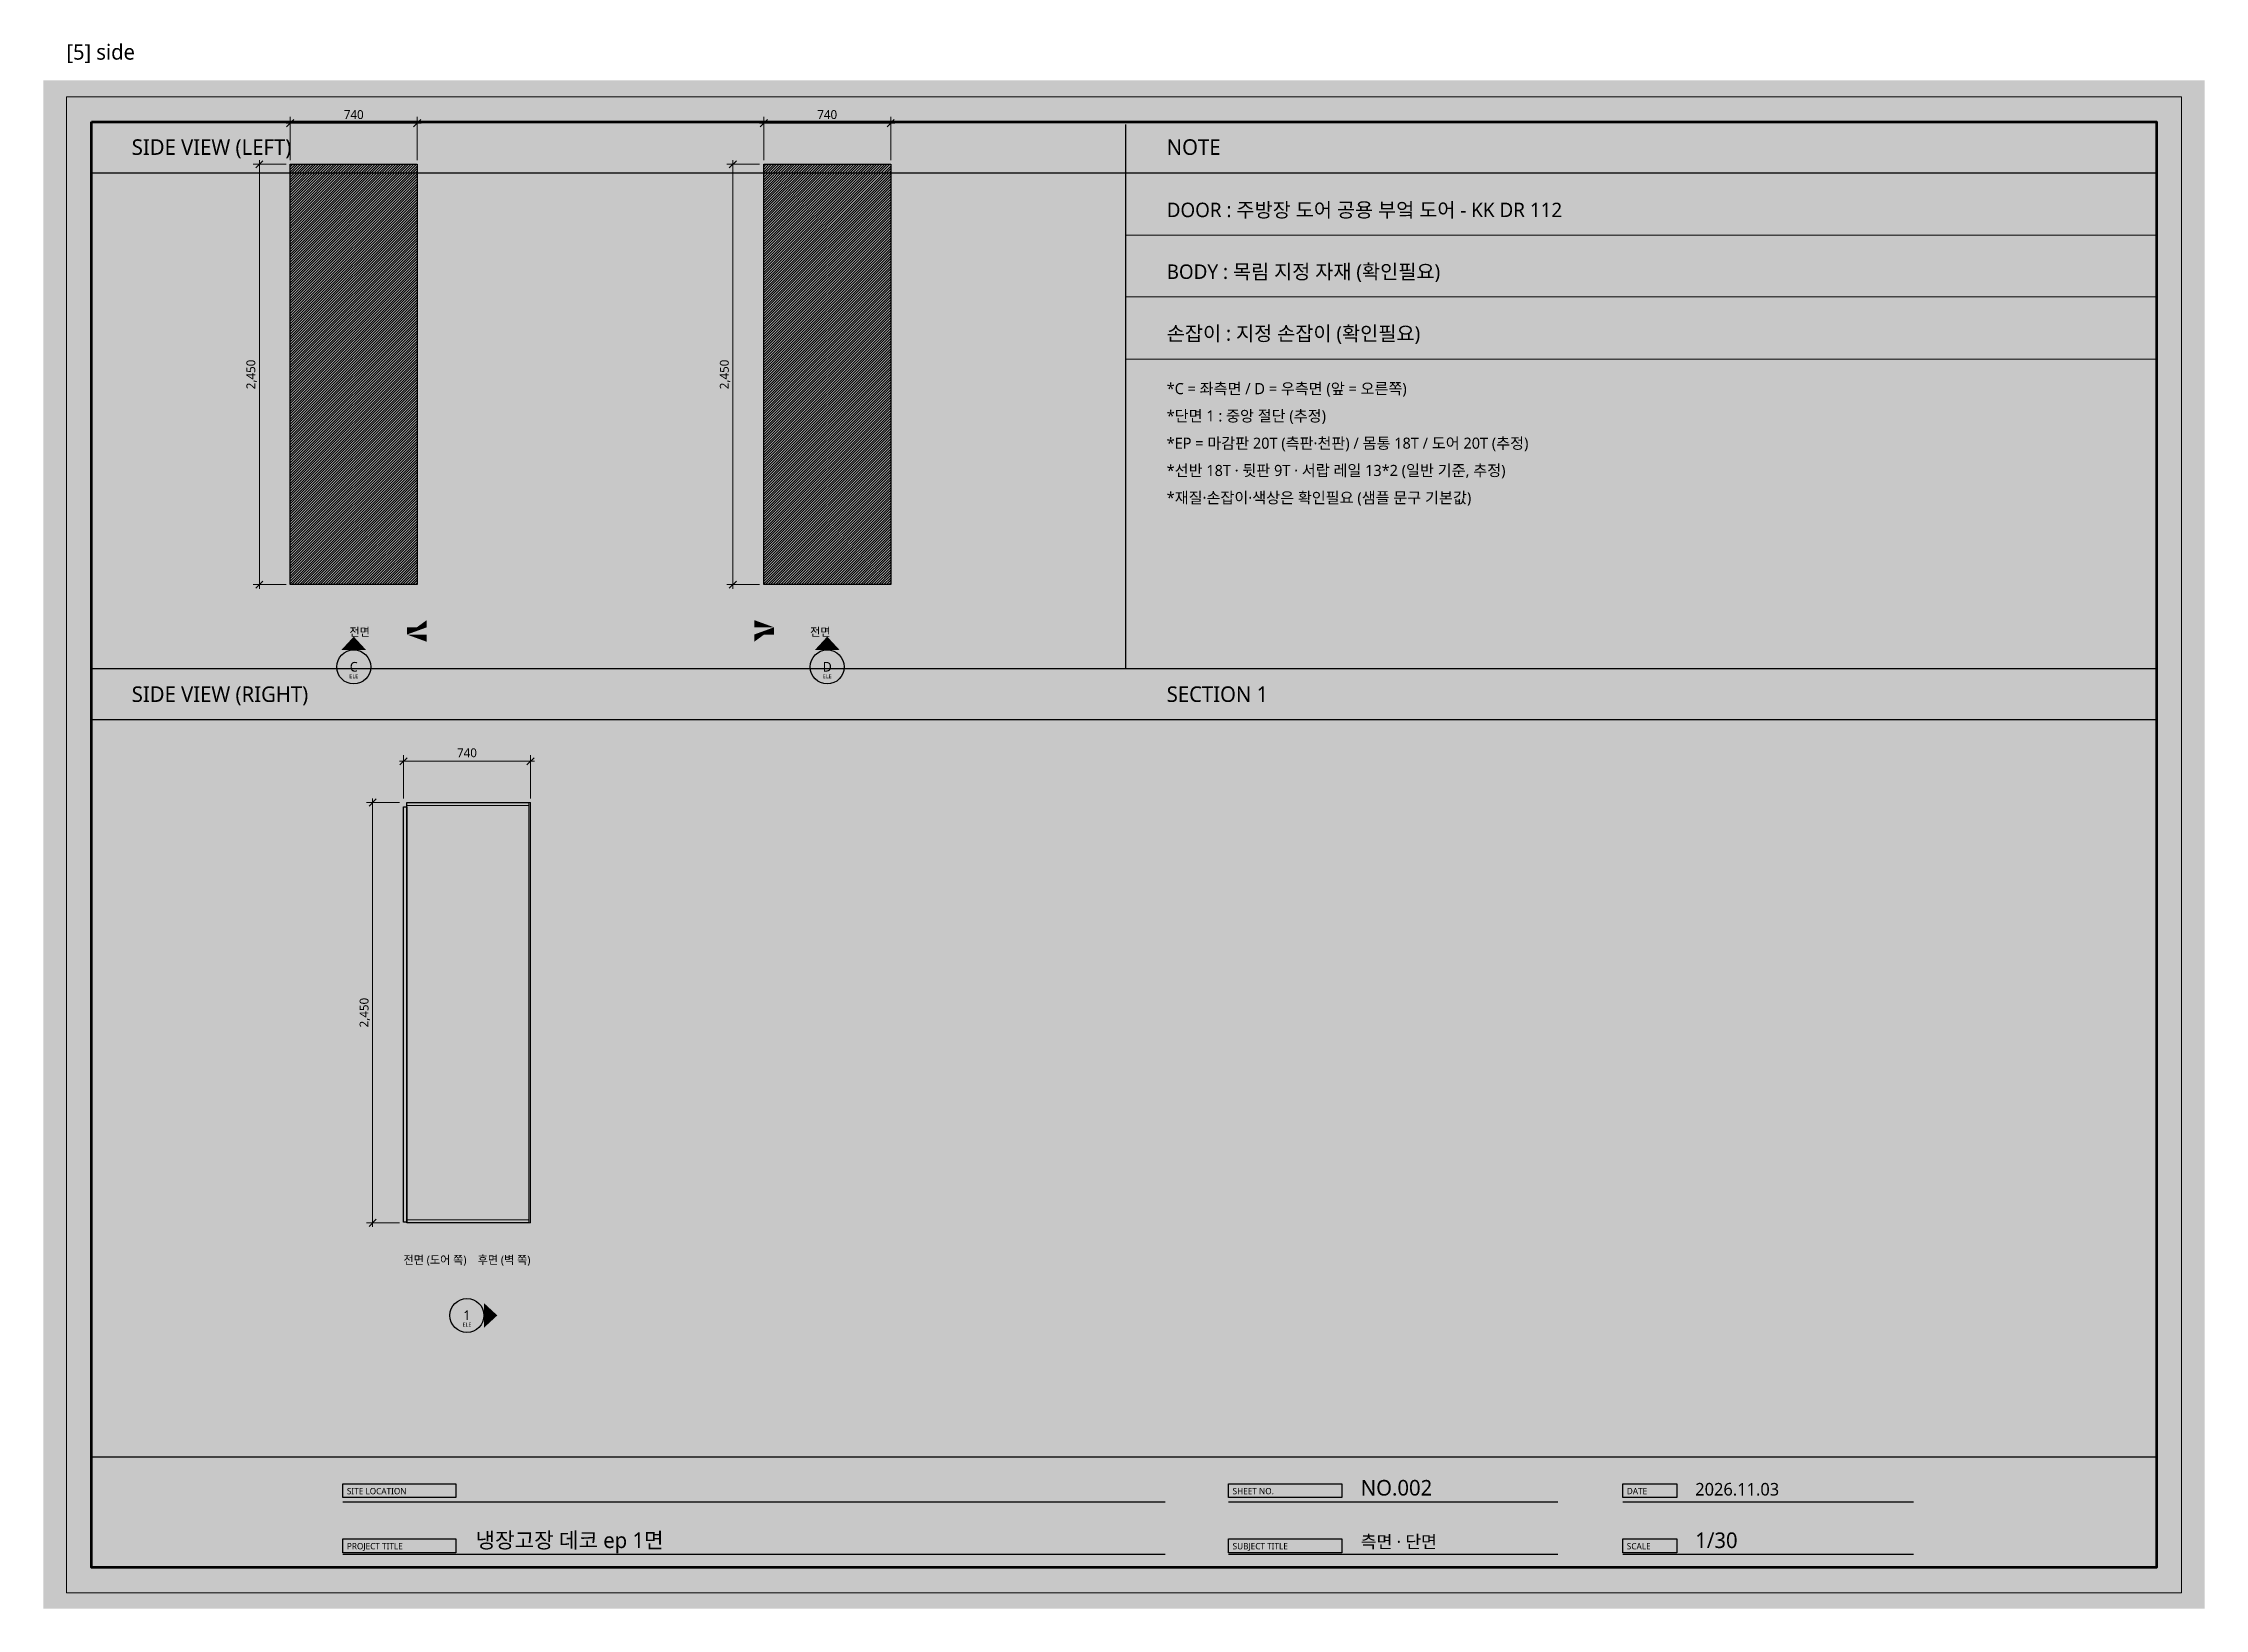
# Model space of a CAD drawing. Header units: millimetres. Extents: x 0 to 3420, y 0 to 304.
# Drawn here: x 2000 to 2420, y 0 to 304.2 of the extents above; entities that cross this region are included whole.
import ezdxf
from ezdxf.enums import TextEntityAlignment as Align

# ---------------------------------------------------------------- set-up
doc = ezdxf.new("R2010")
doc.units = ezdxf.units.MM
for name, color, linetype, lineweight, true_color in [('BG', 7, 'Continuous', 0, 0xffffff), ('DIM', 7, 'Continuous', 13, 0x969696), ('FRAME', 7, 'Continuous', 100, 0x000000), ('NOTE_BLUE', 7, 'Continuous', 9, 0x0000ff), ('NOTE_RED', 7, 'Continuous', 25, 0xde0038), ('OUTLINE', 7, 'Continuous', 25, 0x000000), ('SHEET_FRAME_INFO', 7, 'Continuous', 0, 0x5a5a5a), ('TEXT', 7, 'Continuous', 13, 0x000000), ('THIN', 7, 'Continuous', 5, 0x6e6e6e)]:
    doc.layers.add(name, color=color, linetype=linetype, lineweight=lineweight, true_color=true_color)
doc.styles.add('MALGUN', font='malgun.ttf')

msp = doc.modelspace()

# ---------------------------------------------------------------- texts
at = {"layer": 'NOTE_BLUE', "true_color": 0x0000ff, "style": 'MALGUN'}
msp.add_text('*EP = 마감판 20T (측판·천판) / 몸통 18T / 도어 20T (추정)', height=2.16, dxfattribs=at).set_placement((2218.3, 225.4))
at = {"layer": 'NOTE_RED', "true_color": 0xde0038, "style": 'MALGUN'}
for s, height, p in [('손잡이 : 지정 손잡이 (확인필요)', 2.808, (2218.3, 246.4)), ('*재질·손잡이·색상은 확인필요 (샘플 문구 기본값)', 2.16, (2218.3, 214.8))]:
    msp.add_text(s, height=height, dxfattribs=at).set_placement(p)
at = {"layer": 'SHEET_FRAME_INFO', "true_color": 0x5a5a5a, "style": 'MALGUN'}
msp.add_text('[5] side', height=3, dxfattribs=at).set_placement((2004.5, 301))
at = {"layer": 'TEXT', "true_color": 0x000000, "style": 'MALGUN'}
for s, height, p in [('740', 1.728, (2060.3333, 289.4667)), ('740', 1.728, (2152.3333, 289.4667)), ('ELE', 0.792, (2060.3333, 180.8)), ('C', 1.872, (2060.3333, 182.1)), ('ELE', 0.792, (2152.3333, 180.8)), ('D', 1.872, (2152.3333, 182.1)), ('740', 1.728, (2082.3333, 165.4667)), ('ELE', 0.792, (2082.3333, 54.8)), ('1', 1.872, (2082.3333, 56.1))]:
    msp.add_text(s, height=height, dxfattribs=at).set_placement(p, align=Align.CENTER)
for s, height, p in [('SIDE VIEW (LEFT)', 3.024, (2017.2, 282.5)), ('NOTE', 3.024, (2218.3, 282.5)), ('DOOR : 주방장 도어^J공용 부엌 도어 - KK DR 112', 2.808, (2218.3, 270.4)), ('BODY : 목림 지정 자재 (확인필요)', 2.808, (2218.3, 258.4)), ('*C = 좌측면 / D = 우측면 (앞 = 오른쪽)', 2.16, (2218.3, 236)), ('*단면 1 : 중앙 절단 (추정)', 2.16, (2218.3, 230.7)), ('*선반 18T · 뒷판 9T · 서랍 레일 13*2 (일반 기준, 추정)', 2.16, (2218.3, 220.1)), ('전면', 1.584, (2059.4867, 189)), ('전면', 1.584, (2149, 189)), ('SIDE VIEW (RIGHT)', 3.024, (2017.2, 176.2)), ('SECTION 1', 3.024, (2218.3, 176.2)), ('전면 (도어 쪽)', 1.584, (2070, 67)), ('NO.002', 3.024, (2256, 22)), ('2026.11.03', 2.448, (2321, 22)), ('냉장고장 데코 ep 1면', 3.024, (2084, 11.8)), ('측면 · 단면', 2.448, (2256, 11.8)), ('1/30', 3.024, (2321, 11.8))]:
    msp.add_text(s, height=height, dxfattribs=at).set_placement(p)
for p in [(2041.2, 239.8333), (2133.2, 239.8333), (2063.2, 115.8333)]:
    msp.add_text('2,450', height=1.728, rotation=90, dxfattribs=at).set_placement(p, align=Align.CENTER)
msp.add_text('후면 (벽 쪽)', height=1.584, dxfattribs=at).set_placement((2094.6667, 67), align=Align.RIGHT)
at = {"layer": 'TEXT', "true_color": 0xffffff, "style": 'MALGUN'}
for s, p in [('SITE LOCATION', (2059, 22.25)), ('SHEET NO.', (2231.1, 22.25)), ('DATE', (2307.7, 22.25)), ('PROJECT TITLE', (2059, 11.55)), ('SUBJECT TITLE', (2231.1, 11.55)), ('SCALE', (2307.7, 11.55))]:
    msp.add_text(s, height=1.224, dxfattribs=at).set_placement(p)

# ---------------------------------------------------------------- linework, layer by layer
at = {"layer": 'BG', "lineweight": 0, "true_color": 0xffffff}
msp.add_solid([(2000, 0), (2420, 0), (2000, 297), (2420, 297)], dxfattribs=at)
at = {"layer": 'DIM', "lineweight": 13, "true_color": 0x969696}
for p, q in [((2048, 281.4667), (2048, 289.8667)), ((2072.6667, 281.4667), (2072.6667, 289.8667)), ((2140, 281.4667), (2140, 289.8667)), ((2164.6667, 281.4667), (2164.6667, 289.8667)), ((2047.2, 288.6667), (2073.4667, 288.6667)), ((2139.2, 288.6667), (2165.4667, 288.6667)), ((2042, 281.4667), (2042, 198.2)), ((2134, 281.4667), (2134, 198.2)), ((2047.2, 280.6667), (2040.8, 280.6667)), ((2139.2, 280.6667), (2132.8, 280.6667)), ((2047.2, 199), (2040.8, 199)), ((2139.2, 199), (2132.8, 199)), ((2069.2, 164.6667), (2095.4667, 164.6667)), ((2070, 157.4667), (2070, 165.8667)), ((2094.6667, 157.4667), (2094.6667, 165.8667)), ((2069.2, 156.6667), (2062.8, 156.6667)), ((2064, 157.4667), (2064, 74.2)), ((2069.2, 75), (2062.8, 75))]:
    msp.add_line(p, q, dxfattribs=at)
at = {"layer": 'DIM', "lineweight": 13, "true_color": 0x5a5a5a}
for p, q in [((2047.3, 287.9667), (2048.7, 289.3667)), ((2071.9667, 287.9667), (2073.3667, 289.3667)), ((2139.3, 287.9667), (2140.7, 289.3667)), ((2163.9667, 287.9667), (2165.3667, 289.3667)), ((2041.3, 279.9667), (2042.7, 281.3667)), ((2133.3, 279.9667), (2134.7, 281.3667)), ((2041.3, 198.3), (2042.7, 199.7)), ((2133.3, 198.3), (2134.7, 199.7)), ((2069.3, 163.9667), (2070.7, 165.3667)), ((2093.9667, 163.9667), (2095.3667, 165.3667)), ((2063.3, 155.9667), (2064.7, 157.3667)), ((2063.3, 74.3), (2064.7, 75.7))]:
    msp.add_line(p, q, dxfattribs=at)
at = {"layer": 'FRAME', "lineweight": 25, "true_color": 0x000000}
for p, q in [((2210.3, 288.4), (2210.3, 182.7)), ((2009.4, 279), (2410.6, 279)), ((2009.4, 182.7), (2410.6, 182.7)), ((2009.4, 172.8), (2410.6, 172.8)), ((2009.4, 29.5), (2410.6, 29.5))]:
    msp.add_line(p, q, dxfattribs=at)
at = {"layer": 'FRAME', "lineweight": 13, "true_color": 0x000000}
for p, q in [((2210.3, 266.9), (2410.6, 266.9)), ((2210.3, 254.9), (2410.6, 254.9)), ((2210.3, 242.8), (2410.6, 242.8))]:
    msp.add_line(p, q, dxfattribs=at)
msp.add_lwpolyline([(2004.5, 293.8), (2415.5, 293.8), (2415.5, 3.1), (2004.5, 3.1)], close=True, dxfattribs=at)
at = {"layer": 'FRAME', "lineweight": 100, "true_color": 0x000000}
msp.add_lwpolyline([(2009.4, 288.9), (2410.6, 288.9), (2410.6, 8), (2009.4, 8)], close=True, dxfattribs=at)
at = {"layer": 'FRAME', "lineweight": 0, "true_color": 0x555555}
for points in [[(2058.2, 24.3), (2080.2, 24.3), (2058.2, 21.6), (2080.2, 21.6)], [(2230.3, 24.3), (2252.3, 24.3), (2230.3, 21.6), (2252.3, 21.6)], [(2306.9, 24.3), (2317.4, 24.3), (2306.9, 21.6), (2317.4, 21.6)], [(2058.2, 13.6), (2080.2, 13.6), (2058.2, 10.9), (2080.2, 10.9)], [(2230.3, 13.6), (2252.3, 13.6), (2230.3, 10.9), (2252.3, 10.9)], [(2306.9, 13.6), (2317.4, 13.6), (2306.9, 10.9), (2317.4, 10.9)]]:
    msp.add_solid(points, dxfattribs=at)
at = {"layer": 'OUTLINE', "lineweight": 25, "true_color": 0x000000}
for p, q in [((2058.2, 20.8), (2218, 20.8)), ((2230.3, 20.8), (2294.3, 20.8)), ((2306.9, 20.8), (2363.4, 20.8)), ((2058.2, 10.6), (2218, 10.6)), ((2230.3, 10.6), (2294.3, 10.6)), ((2306.9, 10.6), (2363.4, 10.6))]:
    msp.add_line(p, q, dxfattribs=at)
for points in [[(2048, 280.6667), (2072.6667, 280.6667), (2072.6667, 199), (2048, 199)], [(2140, 280.6667), (2164.6667, 280.6667), (2164.6667, 199), (2140, 199)], [(2070, 155.8333), (2070.6667, 155.8333), (2070.6667, 75.1333), (2070, 75.1333)], [(2070.6667, 156.6667), (2094.3667, 156.6667), (2094.3667, 75), (2070.6667, 75)], [(2058.2, 24.3), (2080.2, 24.3), (2080.2, 21.6), (2058.2, 21.6)], [(2230.3, 24.3), (2252.3, 24.3), (2252.3, 21.6), (2230.3, 21.6)], [(2306.9, 24.3), (2317.4, 24.3), (2317.4, 21.6), (2306.9, 21.6)], [(2058.2, 13.6), (2080.2, 13.6), (2080.2, 10.9), (2058.2, 10.9)], [(2230.3, 13.6), (2252.3, 13.6), (2252.3, 10.9), (2230.3, 10.9)], [(2306.9, 13.6), (2317.4, 13.6), (2317.4, 10.9), (2306.9, 10.9)]]:
    msp.add_lwpolyline(points, close=True, dxfattribs=at)
for centre in [(2060.3333, 183), (2152.3333, 183), (2082.3333, 57)]:
    msp.add_circle(centre, 3.3, dxfattribs=at)
at = {"layer": 'OUTLINE', "lineweight": 0, "true_color": 0xe1e1e1}
for points in [[(2058.4867, 190.98), (2064.6667, 190.98), (2058.4867, 188.23), (2064.6667, 188.23)], [(2148, 190.98), (2154.18, 190.98), (2148, 188.23), (2154.18, 188.23)]]:
    msp.add_solid(points, dxfattribs=at)
at = {"layer": 'OUTLINE', "lineweight": 0, "true_color": 0x000000}
for points in [[(2070.6667, 189.3), (2077.6667, 190), (2074.5167, 192.1)], [(2070.6667, 189.3), (2074.5167, 192.1), (2074.5167, 190.7)], [(2070.6667, 189.3), (2074.5167, 190.7), (2070.6667, 190.7)], [(2070.6667, 189.3), (2074.5167, 187.9), (2077.6667, 190)], [(2070.6667, 189.3), (2074.5167, 189.3), (2074.5167, 187.9)], [(2142, 190.7), (2138.15, 192.1), (2135, 190)], [(2142, 190.7), (2135, 190), (2138.15, 187.9)], [(2142, 190.7), (2138.15, 190.7), (2138.15, 192.1)], [(2142, 190.7), (2138.15, 187.9), (2138.15, 189.3)], [(2142, 190.7), (2138.15, 189.3), (2142, 189.3)], [(2057.9333, 186.3), (2062.7333, 186.3), (2060.3333, 188.9)], [(2149.9333, 186.3), (2154.7333, 186.3), (2152.3333, 188.9)], [(2085.6333, 59.4), (2085.6333, 54.6), (2088.2333, 57)]]:
    msp.add_solid(points, dxfattribs=at)
at = {"layer": 'THIN', "lineweight": 5, "true_color": 0xa5a5a5}
for p, q in [((2048, 280.1667), (2048.5, 280.6667)), ((2048, 279.6667), (2049, 280.6667)), ((2048, 279.1667), (2049.5, 280.6667)), ((2048, 278.6667), (2050, 280.6667)), ((2048, 278.1667), (2050.5, 280.6667)), ((2048, 277.6667), (2051, 280.6667)), ((2048, 277.1667), (2051.5, 280.6667)), ((2048, 276.6667), (2052, 280.6667)), ((2048, 276.1667), (2052.5, 280.6667)), ((2048, 275.6667), (2053, 280.6667)), ((2048, 275.1667), (2053.5, 280.6667)), ((2048, 274.6667), (2054, 280.6667)), ((2048, 274.1667), (2054.5, 280.6667)), ((2048, 273.6667), (2055, 280.6667)), ((2048, 273.1667), (2055.5, 280.6667)), ((2048, 272.6667), (2056, 280.6667)), ((2048, 272.1667), (2056.5, 280.6667)), ((2048, 271.6667), (2057, 280.6667)), ((2048, 271.1667), (2057.5, 280.6667)), ((2048, 270.6667), (2058, 280.6667)), ((2048, 270.1667), (2058.5, 280.6667)), ((2048, 269.6667), (2059, 280.6667)), ((2048, 269.1667), (2059.5, 280.6667)), ((2048, 268.6667), (2060, 280.6667)), ((2048, 268.1667), (2060.5, 280.6667)), ((2048, 267.6667), (2061, 280.6667)), ((2048, 267.1667), (2061.5, 280.6667)), ((2048, 266.6667), (2062, 280.6667)), ((2048, 266.1667), (2062.5, 280.6667)), ((2048, 265.6667), (2063, 280.6667)), ((2048, 265.1667), (2063.5, 280.6667)), ((2048, 264.6667), (2064, 280.6667)), ((2048, 264.1667), (2064.5, 280.6667)), ((2048, 263.6667), (2065, 280.6667)), ((2048, 263.1667), (2065.5, 280.6667)), ((2048, 262.6667), (2066, 280.6667)), ((2048, 262.1667), (2066.5, 280.6667)), ((2048, 261.6667), (2067, 280.6667)), ((2048, 261.1667), (2067.5, 280.6667)), ((2048, 260.6667), (2068, 280.6667)), ((2048, 260.1667), (2068.5, 280.6667)), ((2048, 259.6667), (2069, 280.6667)), ((2048, 259.1667), (2069.5, 280.6667)), ((2048, 258.6667), (2070, 280.6667)), ((2048, 258.1667), (2070.5, 280.6667)), ((2048, 257.6667), (2071, 280.6667)), ((2048, 257.1667), (2071.5, 280.6667)), ((2048, 256.6667), (2072, 280.6667)), ((2048, 256.1667), (2072.5, 280.6667)), ((2048, 255.6667), (2072.6667, 280.3333)), ((2048, 255.1667), (2072.6667, 279.8333)), ((2048, 254.6667), (2072.6667, 279.3333)), ((2048, 254.1667), (2072.6667, 278.8333)), ((2048, 253.6667), (2072.6667, 278.3333)), ((2048, 253.1667), (2072.6667, 277.8333)), ((2048, 252.6667), (2072.6667, 277.3333)), ((2140, 280.1667), (2140.5, 280.6667)), ((2140, 279.6667), (2141, 280.6667)), ((2140, 279.1667), (2141.5, 280.6667)), ((2140, 278.6667), (2142, 280.6667)), ((2140, 278.1667), (2142.5, 280.6667)), ((2140, 277.6667), (2143, 280.6667)), ((2140, 277.1667), (2143.5, 280.6667)), ((2140, 276.6667), (2144, 280.6667)), ((2140, 276.1667), (2144.5, 280.6667)), ((2140, 275.6667), (2145, 280.6667)), ((2140, 275.1667), (2145.5, 280.6667)), ((2140, 274.6667), (2146, 280.6667)), ((2140, 274.1667), (2146.5, 280.6667)), ((2140, 273.6667), (2147, 280.6667)), ((2140, 273.1667), (2147.5, 280.6667)), ((2140, 272.6667), (2148, 280.6667)), ((2140, 272.1667), (2148.5, 280.6667)), ((2140, 271.6667), (2149, 280.6667)), ((2140, 271.1667), (2149.5, 280.6667)), ((2140, 270.6667), (2150, 280.6667)), ((2140, 270.1667), (2150.5, 280.6667)), ((2140, 269.6667), (2151, 280.6667)), ((2140, 269.1667), (2151.5, 280.6667)), ((2140, 268.6667), (2152, 280.6667)), ((2140, 268.1667), (2152.5, 280.6667)), ((2140, 267.6667), (2153, 280.6667)), ((2140, 267.1667), (2153.5, 280.6667)), ((2140, 266.6667), (2154, 280.6667)), ((2140, 266.1667), (2154.5, 280.6667)), ((2140, 265.6667), (2155, 280.6667)), ((2140, 265.1667), (2155.5, 280.6667)), ((2140, 264.6667), (2156, 280.6667)), ((2140, 264.1667), (2156.5, 280.6667)), ((2140, 263.6667), (2157, 280.6667)), ((2140, 263.1667), (2157.5, 280.6667)), ((2140, 262.6667), (2158, 280.6667)), ((2140, 262.1667), (2158.5, 280.6667)), ((2140, 261.6667), (2159, 280.6667)), ((2140, 261.1667), (2159.5, 280.6667)), ((2140, 260.6667), (2160, 280.6667)), ((2140, 260.1667), (2160.5, 280.6667)), ((2140, 259.6667), (2161, 280.6667)), ((2140, 259.1667), (2161.5, 280.6667)), ((2140, 258.6667), (2162, 280.6667)), ((2140, 258.1667), (2162.5, 280.6667)), ((2140, 257.6667), (2163, 280.6667)), ((2140, 257.1667), (2163.5, 280.6667)), ((2140, 256.6667), (2164, 280.6667)), ((2140, 256.1667), (2164.5, 280.6667)), ((2140, 255.6667), (2164.6667, 280.3333)), ((2140, 255.1667), (2164.6667, 279.8333)), ((2140, 254.6667), (2164.6667, 279.3333)), ((2140, 254.1667), (2164.6667, 278.8333)), ((2140, 253.6667), (2164.6667, 278.3333)), ((2140, 253.1667), (2164.6667, 277.8333)), ((2140, 252.6667), (2164.6667, 277.3333)), ((2048, 252.1667), (2072.6667, 276.8333)), ((2048, 251.6667), (2072.6667, 276.3333)), ((2048, 251.1667), (2072.6667, 275.8333)), ((2048, 250.6667), (2072.6667, 275.3333)), ((2048, 250.1667), (2072.6667, 274.8333)), ((2048, 249.6667), (2072.6667, 274.3333)), ((2048, 249.1667), (2072.6667, 273.8333)), ((2048, 248.6667), (2072.6667, 273.3333)), ((2140, 252.1667), (2164.6667, 276.8333)), ((2140, 251.6667), (2164.6667, 276.3333)), ((2140, 251.1667), (2164.6667, 275.8333)), ((2140, 250.6667), (2164.6667, 275.3333)), ((2140, 250.1667), (2164.6667, 274.8333)), ((2140, 249.6667), (2164.6667, 274.3333)), ((2140, 249.1667), (2164.6667, 273.8333)), ((2140, 248.6667), (2164.6667, 273.3333)), ((2048, 248.1667), (2072.6667, 272.8333)), ((2048, 247.6667), (2072.6667, 272.3333)), ((2048, 247.1667), (2072.6667, 271.8333)), ((2048, 246.6667), (2072.6667, 271.3333)), ((2048, 246.1667), (2072.6667, 270.8333)), ((2048, 245.6667), (2072.6667, 270.3333)), ((2048, 245.1667), (2072.6667, 269.8333)), ((2048, 244.6667), (2072.6667, 269.3333)), ((2048, 244.1667), (2072.6667, 268.8333)), ((2140, 248.1667), (2164.6667, 272.8333)), ((2140, 247.6667), (2164.6667, 272.3333)), ((2140, 247.1667), (2164.6667, 271.8333)), ((2140, 246.6667), (2164.6667, 271.3333)), ((2140, 246.1667), (2164.6667, 270.8333)), ((2140, 245.6667), (2164.6667, 270.3333)), ((2140, 245.1667), (2164.6667, 269.8333)), ((2140, 244.6667), (2164.6667, 269.3333)), ((2140, 244.1667), (2164.6667, 268.8333)), ((2048, 243.6667), (2072.6667, 268.3333)), ((2048, 243.1667), (2072.6667, 267.8333)), ((2048, 242.6667), (2072.6667, 267.3333)), ((2048, 242.1667), (2072.6667, 266.8333)), ((2048, 241.6667), (2072.6667, 266.3333)), ((2048, 241.1667), (2072.6667, 265.8333)), ((2048, 240.6667), (2072.6667, 265.3333)), ((2048, 240.1667), (2072.6667, 264.8333)), ((2140, 243.6667), (2164.6667, 268.3333)), ((2140, 243.1667), (2164.6667, 267.8333)), ((2140, 242.6667), (2164.6667, 267.3333)), ((2140, 242.1667), (2164.6667, 266.8333)), ((2140, 241.6667), (2164.6667, 266.3333)), ((2140, 241.1667), (2164.6667, 265.8333)), ((2140, 240.6667), (2164.6667, 265.3333)), ((2140, 240.1667), (2164.6667, 264.8333)), ((2048, 239.6667), (2072.6667, 264.3333)), ((2048, 239.1667), (2072.6667, 263.8333)), ((2048, 238.6667), (2072.6667, 263.3333)), ((2048, 238.1667), (2072.6667, 262.8333)), ((2048, 237.6667), (2072.6667, 262.3333)), ((2048, 237.1667), (2072.6667, 261.8333)), ((2048, 236.6667), (2072.6667, 261.3333)), ((2048, 236.1667), (2072.6667, 260.8333)), ((2140, 239.6667), (2164.6667, 264.3333)), ((2140, 239.1667), (2164.6667, 263.8333)), ((2140, 238.6667), (2164.6667, 263.3333)), ((2140, 238.1667), (2164.6667, 262.8333)), ((2140, 237.6667), (2164.6667, 262.3333)), ((2140, 237.1667), (2164.6667, 261.8333)), ((2140, 236.6667), (2164.6667, 261.3333)), ((2140, 236.1667), (2164.6667, 260.8333)), ((2048, 235.6667), (2072.6667, 260.3333)), ((2048, 235.1667), (2072.6667, 259.8333)), ((2048, 234.6667), (2072.6667, 259.3333)), ((2048, 234.1667), (2072.6667, 258.8333)), ((2048, 233.6667), (2072.6667, 258.3333)), ((2048, 233.1667), (2072.6667, 257.8333)), ((2048, 232.6667), (2072.6667, 257.3333)), ((2048, 232.1667), (2072.6667, 256.8333)), ((2048, 231.6667), (2072.6667, 256.3333)), ((2140, 235.6667), (2164.6667, 260.3333)), ((2140, 235.1667), (2164.6667, 259.8333)), ((2140, 234.6667), (2164.6667, 259.3333)), ((2140, 234.1667), (2164.6667, 258.8333)), ((2140, 233.6667), (2164.6667, 258.3333)), ((2140, 233.1667), (2164.6667, 257.8333)), ((2140, 232.6667), (2164.6667, 257.3333)), ((2140, 232.1667), (2164.6667, 256.8333)), ((2140, 231.6667), (2164.6667, 256.3333)), ((2048, 231.1667), (2072.6667, 255.8333)), ((2048, 230.6667), (2072.6667, 255.3333)), ((2048, 230.1667), (2072.6667, 254.8333)), ((2048, 229.6667), (2072.6667, 254.3333)), ((2048, 229.1667), (2072.6667, 253.8333)), ((2048, 228.6667), (2072.6667, 253.3333)), ((2048, 228.1667), (2072.6667, 252.8333)), ((2048, 227.6667), (2072.6667, 252.3333)), ((2140, 231.1667), (2164.6667, 255.8333)), ((2140, 230.6667), (2164.6667, 255.3333)), ((2140, 230.1667), (2164.6667, 254.8333)), ((2140, 229.6667), (2164.6667, 254.3333)), ((2140, 229.1667), (2164.6667, 253.8333)), ((2140, 228.6667), (2164.6667, 253.3333)), ((2140, 228.1667), (2164.6667, 252.8333)), ((2140, 227.6667), (2164.6667, 252.3333)), ((2048, 227.1667), (2072.6667, 251.8333)), ((2048, 226.6667), (2072.6667, 251.3333)), ((2048, 226.1667), (2072.6667, 250.8333)), ((2048, 225.6667), (2072.6667, 250.3333)), ((2048, 225.1667), (2072.6667, 249.8333)), ((2048, 224.6667), (2072.6667, 249.3333)), ((2048, 224.1667), (2072.6667, 248.8333)), ((2048, 223.6667), (2072.6667, 248.3333)), ((2048, 223.1667), (2072.6667, 247.8333)), ((2140, 227.1667), (2164.6667, 251.8333)), ((2140, 226.6667), (2164.6667, 251.3333)), ((2140, 226.1667), (2164.6667, 250.8333)), ((2140, 225.6667), (2164.6667, 250.3333)), ((2140, 225.1667), (2164.6667, 249.8333)), ((2140, 224.6667), (2164.6667, 249.3333)), ((2140, 224.1667), (2164.6667, 248.8333)), ((2140, 223.6667), (2164.6667, 248.3333)), ((2140, 223.1667), (2164.6667, 247.8333)), ((2048, 222.6667), (2072.6667, 247.3333)), ((2048, 222.1667), (2072.6667, 246.8333)), ((2048, 221.6667), (2072.6667, 246.3333)), ((2048, 221.1667), (2072.6667, 245.8333)), ((2048, 220.6667), (2072.6667, 245.3333)), ((2048, 220.1667), (2072.6667, 244.8333)), ((2048, 219.6667), (2072.6667, 244.3333)), ((2048, 219.1667), (2072.6667, 243.8333)), ((2140, 222.6667), (2164.6667, 247.3333)), ((2140, 222.1667), (2164.6667, 246.8333)), ((2140, 221.6667), (2164.6667, 246.3333)), ((2140, 221.1667), (2164.6667, 245.8333)), ((2140, 220.6667), (2164.6667, 245.3333)), ((2140, 220.1667), (2164.6667, 244.8333)), ((2140, 219.6667), (2164.6667, 244.3333)), ((2140, 219.1667), (2164.6667, 243.8333)), ((2048, 218.6667), (2072.6667, 243.3333)), ((2048, 218.1667), (2072.6667, 242.8333)), ((2048, 217.6667), (2072.6667, 242.3333)), ((2048, 217.1667), (2072.6667, 241.8333)), ((2048, 216.6667), (2072.6667, 241.3333)), ((2048, 216.1667), (2072.6667, 240.8333)), ((2048, 215.6667), (2072.6667, 240.3333)), ((2048, 215.1667), (2072.6667, 239.8333)), ((2140, 218.6667), (2164.6667, 243.3333)), ((2140, 218.1667), (2164.6667, 242.8333)), ((2140, 217.6667), (2164.6667, 242.3333)), ((2140, 217.1667), (2164.6667, 241.8333)), ((2140, 216.6667), (2164.6667, 241.3333)), ((2140, 216.1667), (2164.6667, 240.8333)), ((2140, 215.6667), (2164.6667, 240.3333)), ((2140, 215.1667), (2164.6667, 239.8333)), ((2048, 214.6667), (2072.6667, 239.3333)), ((2048, 214.1667), (2072.6667, 238.8333)), ((2048, 213.6667), (2072.6667, 238.3333)), ((2048, 213.1667), (2072.6667, 237.8333)), ((2048, 212.6667), (2072.6667, 237.3333)), ((2048, 212.1667), (2072.6667, 236.8333)), ((2048, 211.6667), (2072.6667, 236.3333)), ((2048, 211.1667), (2072.6667, 235.8333)), ((2048, 210.6667), (2072.6667, 235.3333)), ((2140, 214.6667), (2164.6667, 239.3333)), ((2140, 214.1667), (2164.6667, 238.8333)), ((2140, 213.6667), (2164.6667, 238.3333)), ((2140, 213.1667), (2164.6667, 237.8333)), ((2140, 212.6667), (2164.6667, 237.3333)), ((2140, 212.1667), (2164.6667, 236.8333)), ((2140, 211.6667), (2164.6667, 236.3333)), ((2140, 211.1667), (2164.6667, 235.8333)), ((2140, 210.6667), (2164.6667, 235.3333)), ((2048, 210.1667), (2072.6667, 234.8333)), ((2048, 209.6667), (2072.6667, 234.3333)), ((2048, 209.1667), (2072.6667, 233.8333)), ((2048, 208.6667), (2072.6667, 233.3333)), ((2048, 208.1667), (2072.6667, 232.8333)), ((2048, 207.6667), (2072.6667, 232.3333)), ((2048, 207.1667), (2072.6667, 231.8333)), ((2048, 206.6667), (2072.6667, 231.3333)), ((2140, 210.1667), (2164.6667, 234.8333)), ((2140, 209.6667), (2164.6667, 234.3333)), ((2140, 209.1667), (2164.6667, 233.8333)), ((2140, 208.6667), (2164.6667, 233.3333)), ((2140, 208.1667), (2164.6667, 232.8333)), ((2140, 207.6667), (2164.6667, 232.3333)), ((2140, 207.1667), (2164.6667, 231.8333)), ((2140, 206.6667), (2164.6667, 231.3333)), ((2048, 206.1667), (2072.6667, 230.8333)), ((2048, 205.6667), (2072.6667, 230.3333)), ((2048, 205.1667), (2072.6667, 229.8333)), ((2048, 204.6667), (2072.6667, 229.3333)), ((2048, 204.1667), (2072.6667, 228.8333)), ((2048, 203.6667), (2072.6667, 228.3333)), ((2048, 203.1667), (2072.6667, 227.8333)), ((2048, 202.6667), (2072.6667, 227.3333)), ((2048, 202.1667), (2072.6667, 226.8333)), ((2140, 206.1667), (2164.6667, 230.8333)), ((2140, 205.6667), (2164.6667, 230.3333)), ((2140, 205.1667), (2164.6667, 229.8333)), ((2140, 204.6667), (2164.6667, 229.3333)), ((2140, 204.1667), (2164.6667, 228.8333)), ((2140, 203.6667), (2164.6667, 228.3333)), ((2140, 203.1667), (2164.6667, 227.8333)), ((2140, 202.6667), (2164.6667, 227.3333)), ((2140, 202.1667), (2164.6667, 226.8333)), ((2048, 201.6667), (2072.6667, 226.3333)), ((2048, 201.1667), (2072.6667, 225.8333)), ((2048, 200.6667), (2072.6667, 225.3333)), ((2048, 200.1667), (2072.6667, 224.8333)), ((2048, 199.6667), (2072.6667, 224.3333)), ((2048, 199.1667), (2072.6667, 223.8333)), ((2048.3333, 199), (2072.6667, 223.3333)), ((2048.8333, 199), (2072.6667, 222.8333)), ((2140, 201.6667), (2164.6667, 226.3333)), ((2140, 201.1667), (2164.6667, 225.8333)), ((2140, 200.6667), (2164.6667, 225.3333)), ((2140, 200.1667), (2164.6667, 224.8333)), ((2140, 199.6667), (2164.6667, 224.3333)), ((2140, 199.1667), (2164.6667, 223.8333)), ((2140.3333, 199), (2164.6667, 223.3333)), ((2140.8333, 199), (2164.6667, 222.8333)), ((2049.3333, 199), (2072.6667, 222.3333)), ((2049.8333, 199), (2072.6667, 221.8333)), ((2050.3333, 199), (2072.6667, 221.3333)), ((2050.8333, 199), (2072.6667, 220.8333)), ((2051.3333, 199), (2072.6667, 220.3333)), ((2051.8333, 199), (2072.6667, 219.8333)), ((2052.3333, 199), (2072.6667, 219.3333)), ((2052.8333, 199), (2072.6667, 218.8333)), ((2141.3333, 199), (2164.6667, 222.3333)), ((2141.8333, 199), (2164.6667, 221.8333)), ((2142.3333, 199), (2164.6667, 221.3333)), ((2142.8333, 199), (2164.6667, 220.8333)), ((2143.3333, 199), (2164.6667, 220.3333)), ((2143.8333, 199), (2164.6667, 219.8333)), ((2144.3333, 199), (2164.6667, 219.3333)), ((2144.8333, 199), (2164.6667, 218.8333)), ((2053.3333, 199), (2072.6667, 218.3333)), ((2053.8333, 199), (2072.6667, 217.8333)), ((2054.3333, 199), (2072.6667, 217.3333)), ((2054.8333, 199), (2072.6667, 216.8333)), ((2055.3333, 199), (2072.6667, 216.3333)), ((2055.8333, 199), (2072.6667, 215.8333)), ((2056.3333, 199), (2072.6667, 215.3333)), ((2056.8333, 199), (2072.6667, 214.8333)), ((2057.3333, 199), (2072.6667, 214.3333)), ((2145.3333, 199), (2164.6667, 218.3333)), ((2145.8333, 199), (2164.6667, 217.8333)), ((2146.3333, 199), (2164.6667, 217.3333)), ((2146.8333, 199), (2164.6667, 216.8333)), ((2147.3333, 199), (2164.6667, 216.3333)), ((2147.8333, 199), (2164.6667, 215.8333)), ((2148.3333, 199), (2164.6667, 215.3333)), ((2148.8333, 199), (2164.6667, 214.8333)), ((2149.3333, 199), (2164.6667, 214.3333)), ((2057.8333, 199), (2072.6667, 213.8333)), ((2058.3333, 199), (2072.6667, 213.3333)), ((2058.8333, 199), (2072.6667, 212.8333)), ((2059.3333, 199), (2072.6667, 212.3333)), ((2059.8333, 199), (2072.6667, 211.8333)), ((2060.3333, 199), (2072.6667, 211.3333)), ((2060.8333, 199), (2072.6667, 210.8333)), ((2061.3333, 199), (2072.6667, 210.3333)), ((2149.8333, 199), (2164.6667, 213.8333)), ((2150.3333, 199), (2164.6667, 213.3333)), ((2150.8333, 199), (2164.6667, 212.8333)), ((2151.3333, 199), (2164.6667, 212.3333)), ((2151.8333, 199), (2164.6667, 211.8333)), ((2152.3333, 199), (2164.6667, 211.3333)), ((2152.8333, 199), (2164.6667, 210.8333)), ((2153.3333, 199), (2164.6667, 210.3333)), ((2061.8333, 199), (2072.6667, 209.8333)), ((2062.3333, 199), (2072.6667, 209.3333)), ((2062.8333, 199), (2072.6667, 208.8333)), ((2063.3333, 199), (2072.6667, 208.3333)), ((2063.8333, 199), (2072.6667, 207.8333)), ((2064.3333, 199), (2072.6667, 207.3333)), ((2064.8333, 199), (2072.6667, 206.8333)), ((2065.3333, 199), (2072.6667, 206.3333)), ((2065.8333, 199), (2072.6667, 205.8333)), ((2153.8333, 199), (2164.6667, 209.8333)), ((2154.3333, 199), (2164.6667, 209.3333)), ((2154.8333, 199), (2164.6667, 208.8333)), ((2155.3333, 199), (2164.6667, 208.3333)), ((2155.8333, 199), (2164.6667, 207.8333)), ((2156.3333, 199), (2164.6667, 207.3333)), ((2156.8333, 199), (2164.6667, 206.8333)), ((2157.3333, 199), (2164.6667, 206.3333)), ((2157.8333, 199), (2164.6667, 205.8333)), ((2066.3333, 199), (2072.6667, 205.3333)), ((2066.8333, 199), (2072.6667, 204.8333)), ((2067.3333, 199), (2072.6667, 204.3333)), ((2067.8333, 199), (2072.6667, 203.8333)), ((2068.3333, 199), (2072.6667, 203.3333)), ((2068.8333, 199), (2072.6667, 202.8333)), ((2069.3333, 199), (2072.6667, 202.3333)), ((2069.8333, 199), (2072.6667, 201.8333)), ((2158.3333, 199), (2164.6667, 205.3333)), ((2158.8333, 199), (2164.6667, 204.8333)), ((2159.3333, 199), (2164.6667, 204.3333)), ((2159.8333, 199), (2164.6667, 203.8333)), ((2160.3333, 199), (2164.6667, 203.3333)), ((2160.8333, 199), (2164.6667, 202.8333)), ((2161.3333, 199), (2164.6667, 202.3333)), ((2161.8333, 199), (2164.6667, 201.8333)), ((2070.3333, 199), (2072.6667, 201.3333)), ((2070.8333, 199), (2072.6667, 200.8333)), ((2071.3333, 199), (2072.6667, 200.3333)), ((2071.8333, 199), (2072.6667, 199.8333)), ((2072.3333, 199), (2072.6667, 199.3333)), ((2162.3333, 199), (2164.6667, 201.3333)), ((2162.8333, 199), (2164.6667, 200.8333)), ((2163.3333, 199), (2164.6667, 200.3333)), ((2163.8333, 199), (2164.6667, 199.8333)), ((2164.3333, 199), (2164.6667, 199.3333))]:
    msp.add_line(p, q, dxfattribs=at)
at = {"layer": 'THIN', "lineweight": 5, "true_color": 0x6e6e6e}
for points in [[(2070.6667, 156.0667), (2094.3667, 156.0667), (2094.3667, 156.6667), (2070.6667, 156.6667)], [(2094.3667, 156.6667), (2094.6667, 156.6667), (2094.6667, 75), (2094.3667, 75)], [(2070.6667, 75), (2094.3667, 75), (2094.3667, 75.6), (2070.6667, 75.6)]]:
    msp.add_lwpolyline(points, close=True, dxfattribs=at)

msp.set_redraw_order([(e.dxf.handle, doc.entitydb.next_handle()) for e in msp.query("TEXT MTEXT ATTDEF DIMENSION ARC_DIMENSION")])  # texts and dimensions are drawn at this point

doc.saveas('drawing.dxf')
